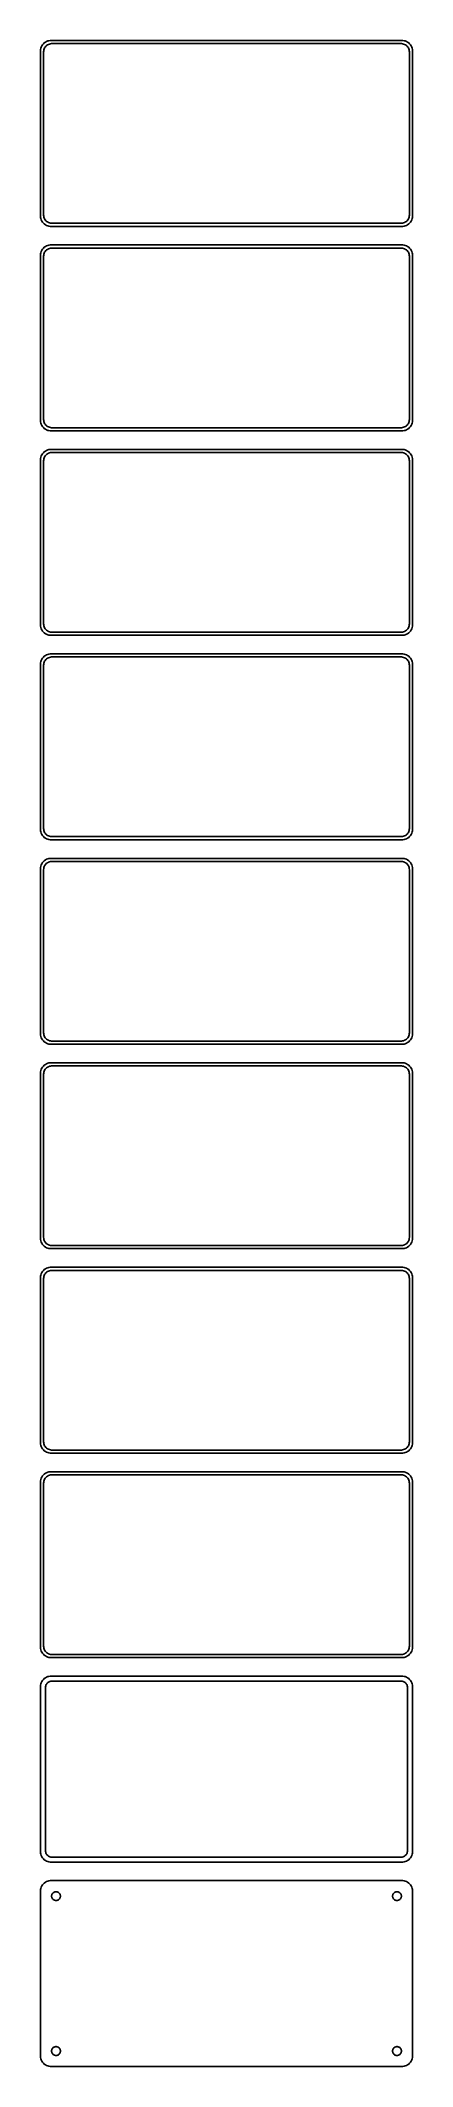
# Model space of a CAD drawing. Header units: metres. Extents: x -90 to 90, y 945 to 1926.
import ezdxf

# ---------------------------------------------------------------- set-up
doc = ezdxf.new("R2010")
doc.units = ezdxf.units.M

msp = doc.modelspace()

# ---------------------------------------------------------------- linework, layer by layer
for p, q in [((-89.6489, 1922.84), (-89.8429, 1922.24)), ((-89.3815, 1923.41), (-89.6489, 1922.84)), ((-89.0451, 1923.94), (-89.3815, 1923.41)), ((-88.6448, 1924.42), (-89.0451, 1923.94)), ((-88.1871, 1924.85), (-88.6448, 1924.42)), ((-87.6791, 1925.22), (-88.1871, 1924.85)), ((-88.0052, 1922.43), (-87.7361, 1922.85)), ((-87.7361, 1922.85), (-87.4159, 1923.24)), ((-87.1289, 1925.52), (-87.6791, 1925.22)), ((-87.4159, 1923.24), (-87.0497, 1923.58)), ((-86.5451, 1925.76), (-87.1289, 1925.52)), ((-87.0497, 1923.58), (-86.6433, 1923.88)), ((-86.6433, 1923.88), (-86.2031, 1924.12)), ((-85.9369, 1925.91), (-86.5451, 1925.76)), ((-86.2031, 1924.12), (-85.7361, 1924.3)), ((-85.3139, 1925.99), (-85.9369, 1925.91)), ((-85.7361, 1924.3), (-85.2495, 1924.43)), ((85.3139, 1925.99), (-85.3139, 1925.99)), ((-85.2495, 1924.43), (-84.7512, 1924.49)), ((-84.7512, 1924.49), (84.7512, 1924.49)), ((84.7512, 1924.49), (85.2495, 1924.43)), ((85.2495, 1924.43), (85.7361, 1924.3)), ((85.9369, 1925.91), (85.3139, 1925.99)), ((85.7361, 1924.3), (86.2031, 1924.12)), ((86.5451, 1925.76), (85.9369, 1925.91)), ((86.2031, 1924.12), (86.6433, 1923.88)), ((87.1289, 1925.52), (86.5451, 1925.76)), ((86.6433, 1923.88), (87.0497, 1923.58)), ((87.0497, 1923.58), (87.4159, 1923.24)), ((87.6791, 1925.22), (87.1289, 1925.52)), ((87.4159, 1923.24), (87.7361, 1922.85)), ((88.1871, 1924.85), (87.6791, 1925.22)), ((87.7361, 1922.85), (88.0052, 1922.43)), ((88.6448, 1924.42), (88.1871, 1924.85)), ((89.0451, 1923.94), (88.6448, 1924.42)), ((89.3815, 1923.41), (89.0451, 1923.94)), ((89.6489, 1922.84), (89.3815, 1923.41)), ((89.8429, 1922.24), (89.6489, 1922.84)), ((-89.9606, 1921.63), (-90, 1921)), ((-90, 1921), (-90, 1841)), ((-89.8429, 1922.24), (-89.9606, 1921.63)), ((-88.5, 1920.5), (-88.4685, 1921)), ((-88.5, 1841.5), (-88.5, 1920.5)), ((-88.4685, 1921), (-88.3743, 1921.49)), ((-88.3743, 1921.49), (-88.2191, 1921.97)), ((-88.2191, 1921.97), (-88.0052, 1922.43)), ((88.0052, 1922.43), (88.2191, 1921.97)), ((88.2191, 1921.97), (88.3743, 1921.49)), ((88.3743, 1921.49), (88.4685, 1921)), ((88.4685, 1921), (88.5, 1920.5)), ((88.5, 1920.5), (88.5, 1841.5)), ((89.9606, 1921.63), (89.8429, 1922.24)), ((90, 1921), (89.9606, 1921.63)), ((90, 1841), (90, 1921)), ((-90, 1841), (-89.9606, 1840.37)), ((-89.9606, 1840.37), (-89.8429, 1839.76)), ((-89.8429, 1839.76), (-89.6489, 1839.16)), ((-89.6489, 1839.16), (-89.3815, 1838.59)), ((-89.3815, 1838.59), (-89.0451, 1838.06)), ((-89.0451, 1838.06), (-88.6448, 1837.58)), ((-88.6448, 1837.58), (-88.1871, 1837.15)), ((-88.4685, 1841), (-88.5, 1841.5)), ((-88.3743, 1840.51), (-88.4685, 1841)), ((-88.2191, 1840.03), (-88.3743, 1840.51)), ((-88.0052, 1839.57), (-88.2191, 1840.03)), ((-88.1871, 1837.15), (-87.6791, 1836.78)), ((-87.7361, 1839.15), (-88.0052, 1839.57)), ((-87.4159, 1838.76), (-87.7361, 1839.15)), ((-87.6791, 1836.78), (-87.1289, 1836.48)), ((-87.0497, 1838.42), (-87.4159, 1838.76)), ((-87.1289, 1836.48), (-86.5451, 1836.24)), ((-86.6433, 1838.12), (-87.0497, 1838.42)), ((-86.2031, 1837.88), (-86.6433, 1838.12)), ((-86.5451, 1836.24), (-85.9369, 1836.09)), ((-85.7361, 1837.7), (-86.2031, 1837.88)), ((-85.9369, 1836.09), (-85.3139, 1836.01)), ((-85.2495, 1837.57), (-85.7361, 1837.7)), ((-85.3139, 1836.01), (85.3139, 1836.01)), ((-84.7512, 1837.51), (-85.2495, 1837.57)), ((84.7512, 1837.51), (-84.7512, 1837.51)), ((85.2495, 1837.57), (84.7512, 1837.51)), ((85.7361, 1837.7), (85.2495, 1837.57)), ((85.3139, 1836.01), (85.9369, 1836.09)), ((86.2031, 1837.88), (85.7361, 1837.7)), ((85.9369, 1836.09), (86.5451, 1836.24)), ((86.6433, 1838.12), (86.2031, 1837.88)), ((86.5451, 1836.24), (87.1289, 1836.48)), ((87.0497, 1838.42), (86.6433, 1838.12)), ((87.4159, 1838.76), (87.0497, 1838.42)), ((87.1289, 1836.48), (87.6791, 1836.78)), ((87.7361, 1839.15), (87.4159, 1838.76)), ((87.6791, 1836.78), (88.1871, 1837.15)), ((88.0052, 1839.57), (87.7361, 1839.15)), ((88.2191, 1840.03), (88.0052, 1839.57)), ((88.1871, 1837.15), (88.6448, 1837.58)), ((88.3743, 1840.51), (88.2191, 1840.03)), ((88.4685, 1841), (88.3743, 1840.51)), ((88.5, 1841.5), (88.4685, 1841)), ((88.6448, 1837.58), (89.0451, 1838.06)), ((89.0451, 1838.06), (89.3815, 1838.59)), ((89.3815, 1838.59), (89.6489, 1839.16)), ((89.6489, 1839.16), (89.8429, 1839.76)), ((89.8429, 1839.76), (89.9606, 1840.37)), ((89.9606, 1840.37), (90, 1841)), ((-89.0451, 1824.94), (-89.3815, 1824.41)), ((-88.6448, 1825.42), (-89.0451, 1824.94)), ((-88.1871, 1825.85), (-88.6448, 1825.42)), ((-87.6791, 1826.22), (-88.1871, 1825.85)), ((-87.1289, 1826.52), (-87.6791, 1826.22)), ((-86.5451, 1826.76), (-87.1289, 1826.52)), ((-87.0497, 1824.58), (-86.6433, 1824.88)), ((-86.6433, 1824.88), (-86.2031, 1825.12)), ((-85.9369, 1826.91), (-86.5451, 1826.76)), ((-86.2031, 1825.12), (-85.7361, 1825.3)), ((-85.3139, 1826.99), (-85.9369, 1826.91)), ((-85.7361, 1825.3), (-85.2495, 1825.43)), ((85.3139, 1826.99), (-85.3139, 1826.99)), ((-85.2495, 1825.43), (-84.7512, 1825.49)), ((-84.7512, 1825.49), (84.7512, 1825.49)), ((84.7512, 1825.49), (85.2495, 1825.43)), ((85.2495, 1825.43), (85.7361, 1825.3)), ((85.9369, 1826.91), (85.3139, 1826.99)), ((85.7361, 1825.3), (86.2031, 1825.12)), ((86.5451, 1826.76), (85.9369, 1826.91)), ((86.2031, 1825.12), (86.6433, 1824.88)), ((87.1289, 1826.52), (86.5451, 1826.76)), ((86.6433, 1824.88), (87.0497, 1824.58)), ((87.6791, 1826.22), (87.1289, 1826.52)), ((88.1871, 1825.85), (87.6791, 1826.22)), ((88.6448, 1825.42), (88.1871, 1825.85)), ((89.0451, 1824.94), (88.6448, 1825.42)), ((89.3815, 1824.41), (89.0451, 1824.94)), ((-89.9606, 1822.63), (-90, 1822)), ((-90, 1822), (-90, 1742)), ((-89.8429, 1823.24), (-89.9606, 1822.63)), ((-89.6489, 1823.84), (-89.8429, 1823.24)), ((-89.3815, 1824.41), (-89.6489, 1823.84)), ((-88.5, 1821.5), (-88.4685, 1822)), ((-88.5, 1742.5), (-88.5, 1821.5)), ((-88.4685, 1822), (-88.3743, 1822.49)), ((-88.3743, 1822.49), (-88.2191, 1822.97)), ((-88.2191, 1822.97), (-88.0052, 1823.43)), ((-88.0052, 1823.43), (-87.7361, 1823.85)), ((-87.7361, 1823.85), (-87.4159, 1824.24)), ((-87.4159, 1824.24), (-87.0497, 1824.58)), ((87.0497, 1824.58), (87.4159, 1824.24)), ((87.4159, 1824.24), (87.7361, 1823.85)), ((87.7361, 1823.85), (88.0052, 1823.43)), ((88.0052, 1823.43), (88.2191, 1822.97)), ((88.2191, 1822.97), (88.3743, 1822.49)), ((88.3743, 1822.49), (88.4685, 1822)), ((88.4685, 1822), (88.5, 1821.5)), ((88.5, 1821.5), (88.5, 1742.5)), ((89.6489, 1823.84), (89.3815, 1824.41)), ((89.8429, 1823.24), (89.6489, 1823.84)), ((89.9606, 1822.63), (89.8429, 1823.24)), ((90, 1822), (89.9606, 1822.63)), ((90, 1742), (90, 1822)), ((-90, 1742), (-89.9606, 1741.37)), ((-89.9606, 1741.37), (-89.8429, 1740.76)), ((-89.8429, 1740.76), (-89.6489, 1740.16)), ((-89.6489, 1740.16), (-89.3815, 1739.59)), ((-89.3815, 1739.59), (-89.0451, 1739.06)), ((-89.0451, 1739.06), (-88.6448, 1738.58)), ((-88.6448, 1738.58), (-88.1871, 1738.15)), ((-88.4685, 1742), (-88.5, 1742.5)), ((-88.3743, 1741.51), (-88.4685, 1742)), ((-88.2191, 1741.03), (-88.3743, 1741.51)), ((-88.0052, 1740.57), (-88.2191, 1741.03)), ((-88.1871, 1738.15), (-87.6791, 1737.78)), ((-87.7361, 1740.15), (-88.0052, 1740.57)), ((-87.4159, 1739.76), (-87.7361, 1740.15)), ((-87.6791, 1737.78), (-87.1289, 1737.48)), ((-87.0497, 1739.42), (-87.4159, 1739.76)), ((-87.1289, 1737.48), (-86.5451, 1737.24)), ((-86.6433, 1739.12), (-87.0497, 1739.42)), ((-86.2031, 1738.88), (-86.6433, 1739.12)), ((-86.5451, 1737.24), (-85.9369, 1737.09)), ((-85.7361, 1738.7), (-86.2031, 1738.88)), ((-85.9369, 1737.09), (-85.3139, 1737.01)), ((-85.2495, 1738.57), (-85.7361, 1738.7)), ((-85.3139, 1737.01), (85.3139, 1737.01)), ((-84.7512, 1738.51), (-85.2495, 1738.57)), ((84.7512, 1738.51), (-84.7512, 1738.51)), ((85.2495, 1738.57), (84.7512, 1738.51)), ((85.7361, 1738.7), (85.2495, 1738.57)), ((85.3139, 1737.01), (85.9369, 1737.09)), ((86.2031, 1738.88), (85.7361, 1738.7)), ((85.9369, 1737.09), (86.5451, 1737.24)), ((86.6433, 1739.12), (86.2031, 1738.88)), ((86.5451, 1737.24), (87.1289, 1737.48)), ((87.0497, 1739.42), (86.6433, 1739.12)), ((87.4159, 1739.76), (87.0497, 1739.42)), ((87.1289, 1737.48), (87.6791, 1737.78)), ((87.7361, 1740.15), (87.4159, 1739.76)), ((87.6791, 1737.78), (88.1871, 1738.15)), ((88.0052, 1740.57), (87.7361, 1740.15)), ((88.2191, 1741.03), (88.0052, 1740.57)), ((88.1871, 1738.15), (88.6448, 1738.58)), ((88.3743, 1741.51), (88.2191, 1741.03)), ((88.4685, 1742), (88.3743, 1741.51)), ((88.5, 1742.5), (88.4685, 1742)), ((88.6448, 1738.58), (89.0451, 1739.06)), ((89.0451, 1739.06), (89.3815, 1739.59)), ((89.3815, 1739.59), (89.6489, 1740.16)), ((89.6489, 1740.16), (89.8429, 1740.76)), ((89.8429, 1740.76), (89.9606, 1741.37)), ((89.9606, 1741.37), (90, 1742)), ((-88.1871, 1726.85), (-88.6448, 1726.42)), ((-87.6791, 1727.22), (-88.1871, 1726.85)), ((-87.1289, 1727.52), (-87.6791, 1727.22)), ((-86.5451, 1727.76), (-87.1289, 1727.52)), ((-85.9369, 1727.91), (-86.5451, 1727.76)), ((-85.3139, 1727.99), (-85.9369, 1727.91)), ((85.3139, 1727.99), (-85.3139, 1727.99)), ((85.9369, 1727.91), (85.3139, 1727.99)), ((86.5451, 1727.76), (85.9369, 1727.91)), ((87.1289, 1727.52), (86.5451, 1727.76)), ((87.6791, 1727.22), (87.1289, 1727.52)), ((88.1871, 1726.85), (87.6791, 1727.22)), ((88.6448, 1726.42), (88.1871, 1726.85)), ((-89.9606, 1723.63), (-90, 1723)), ((-90, 1723), (-90, 1643)), ((-89.8429, 1724.24), (-89.9606, 1723.63)), ((-89.6489, 1724.84), (-89.8429, 1724.24)), ((-89.3815, 1725.41), (-89.6489, 1724.84)), ((-89.0451, 1725.94), (-89.3815, 1725.41)), ((-88.6448, 1726.42), (-89.0451, 1725.94)), ((-88.5, 1722.5), (-88.4685, 1723)), ((-88.5, 1643.5), (-88.5, 1722.5)), ((-88.4685, 1723), (-88.3743, 1723.49)), ((-88.3743, 1723.49), (-88.2191, 1723.97)), ((-88.2191, 1723.97), (-88.0052, 1724.43)), ((-88.0052, 1724.43), (-87.7361, 1724.85)), ((-87.7361, 1724.85), (-87.4159, 1725.24)), ((-87.4159, 1725.24), (-87.0497, 1725.58)), ((-87.0497, 1725.58), (-86.6433, 1725.88)), ((-86.6433, 1725.88), (-86.2031, 1726.12)), ((-86.2031, 1726.12), (-85.7361, 1726.3)), ((-85.7361, 1726.3), (-85.2495, 1726.43)), ((-85.2495, 1726.43), (-84.7512, 1726.49)), ((-84.7512, 1726.49), (84.7512, 1726.49)), ((84.7512, 1726.49), (85.2495, 1726.43)), ((85.2495, 1726.43), (85.7361, 1726.3)), ((85.7361, 1726.3), (86.2031, 1726.12)), ((86.2031, 1726.12), (86.6433, 1725.88)), ((86.6433, 1725.88), (87.0497, 1725.58)), ((87.0497, 1725.58), (87.4159, 1725.24)), ((87.4159, 1725.24), (87.7361, 1724.85)), ((87.7361, 1724.85), (88.0052, 1724.43)), ((88.0052, 1724.43), (88.2191, 1723.97)), ((88.2191, 1723.97), (88.3743, 1723.49)), ((88.3743, 1723.49), (88.4685, 1723)), ((88.4685, 1723), (88.5, 1722.5)), ((88.5, 1722.5), (88.5, 1643.5)), ((89.0451, 1725.94), (88.6448, 1726.42)), ((89.3815, 1725.41), (89.0451, 1725.94)), ((89.6489, 1724.84), (89.3815, 1725.41)), ((89.8429, 1724.24), (89.6489, 1724.84)), ((89.9606, 1723.63), (89.8429, 1724.24)), ((90, 1723), (89.9606, 1723.63)), ((90, 1643), (90, 1723)), ((-90, 1643), (-89.9606, 1642.37)), ((-89.9606, 1642.37), (-89.8429, 1641.76)), ((-89.8429, 1641.76), (-89.6489, 1641.16)), ((-89.6489, 1641.16), (-89.3815, 1640.59)), ((-89.3815, 1640.59), (-89.0451, 1640.06)), ((-89.0451, 1640.06), (-88.6448, 1639.58)), ((-88.6448, 1639.58), (-88.1871, 1639.15)), ((-88.4685, 1643), (-88.5, 1643.5)), ((-88.3743, 1642.51), (-88.4685, 1643)), ((-88.2191, 1642.03), (-88.3743, 1642.51)), ((-88.0052, 1641.57), (-88.2191, 1642.03)), ((-88.1871, 1639.15), (-87.6791, 1638.78)), ((-87.7361, 1641.15), (-88.0052, 1641.57)), ((-87.4159, 1640.76), (-87.7361, 1641.15)), ((-87.6791, 1638.78), (-87.1289, 1638.48)), ((-87.0497, 1640.42), (-87.4159, 1640.76)), ((-87.1289, 1638.48), (-86.5451, 1638.24)), ((-86.6433, 1640.12), (-87.0497, 1640.42)), ((-86.2031, 1639.88), (-86.6433, 1640.12)), ((-86.5451, 1638.24), (-85.9369, 1638.09)), ((-85.7361, 1639.7), (-86.2031, 1639.88)), ((-85.2495, 1639.57), (-85.7361, 1639.7)), ((-84.7512, 1639.51), (-85.2495, 1639.57)), ((84.7512, 1639.51), (-84.7512, 1639.51)), ((85.2495, 1639.57), (84.7512, 1639.51)), ((85.7361, 1639.7), (85.2495, 1639.57)), ((86.2031, 1639.88), (85.7361, 1639.7)), ((85.9369, 1638.09), (86.5451, 1638.24)), ((86.6433, 1640.12), (86.2031, 1639.88)), ((86.5451, 1638.24), (87.1289, 1638.48)), ((87.0497, 1640.42), (86.6433, 1640.12)), ((87.4159, 1640.76), (87.0497, 1640.42)), ((87.1289, 1638.48), (87.6791, 1638.78)), ((87.7361, 1641.15), (87.4159, 1640.76)), ((87.6791, 1638.78), (88.1871, 1639.15)), ((88.0052, 1641.57), (87.7361, 1641.15)), ((88.2191, 1642.03), (88.0052, 1641.57)), ((88.1871, 1639.15), (88.6448, 1639.58)), ((88.3743, 1642.51), (88.2191, 1642.03)), ((88.4685, 1643), (88.3743, 1642.51)), ((88.5, 1643.5), (88.4685, 1643)), ((88.6448, 1639.58), (89.0451, 1640.06)), ((89.0451, 1640.06), (89.3815, 1640.59)), ((89.3815, 1640.59), (89.6489, 1641.16)), ((89.6489, 1641.16), (89.8429, 1641.76)), ((89.8429, 1641.76), (89.9606, 1642.37)), ((89.9606, 1642.37), (90, 1643)), ((-87.1289, 1628.52), (-87.6791, 1628.22)), ((-86.5451, 1628.76), (-87.1289, 1628.52)), ((-85.9369, 1628.91), (-86.5451, 1628.76)), ((-85.9369, 1638.09), (-85.3139, 1638.01)), ((-85.3139, 1628.99), (-85.9369, 1628.91)), ((-85.3139, 1638.01), (85.3139, 1638.01)), ((85.3139, 1628.99), (-85.3139, 1628.99)), ((85.3139, 1638.01), (85.9369, 1638.09)), ((85.9369, 1628.91), (85.3139, 1628.99)), ((86.5451, 1628.76), (85.9369, 1628.91)), ((87.1289, 1628.52), (86.5451, 1628.76)), ((87.6791, 1628.22), (87.1289, 1628.52)), ((-89.9606, 1624.63), (-90, 1624)), ((-90, 1624), (-90, 1544)), ((-89.8429, 1625.24), (-89.9606, 1624.63)), ((-89.6489, 1625.84), (-89.8429, 1625.24)), ((-89.3815, 1626.41), (-89.6489, 1625.84)), ((-89.0451, 1626.94), (-89.3815, 1626.41)), ((-88.6448, 1627.42), (-89.0451, 1626.94)), ((-88.1871, 1627.85), (-88.6448, 1627.42)), ((-88.5, 1623.5), (-88.4685, 1624)), ((-88.5, 1544.5), (-88.5, 1623.5)), ((-88.4685, 1624), (-88.3743, 1624.49)), ((-88.3743, 1624.49), (-88.2191, 1624.97)), ((-88.2191, 1624.97), (-88.0052, 1625.43)), ((-87.6791, 1628.22), (-88.1871, 1627.85)), ((-88.0052, 1625.43), (-87.7361, 1625.85)), ((-87.7361, 1625.85), (-87.4159, 1626.24)), ((-87.4159, 1626.24), (-87.0497, 1626.58)), ((-87.0497, 1626.58), (-86.6433, 1626.88)), ((-86.6433, 1626.88), (-86.2031, 1627.12)), ((-86.2031, 1627.12), (-85.7361, 1627.3)), ((-85.7361, 1627.3), (-85.2495, 1627.43)), ((-85.2495, 1627.43), (-84.7512, 1627.49)), ((-84.7512, 1627.49), (84.7512, 1627.49)), ((84.7512, 1627.49), (85.2495, 1627.43)), ((85.2495, 1627.43), (85.7361, 1627.3)), ((85.7361, 1627.3), (86.2031, 1627.12)), ((86.2031, 1627.12), (86.6433, 1626.88)), ((86.6433, 1626.88), (87.0497, 1626.58)), ((87.0497, 1626.58), (87.4159, 1626.24)), ((87.4159, 1626.24), (87.7361, 1625.85)), ((88.1871, 1627.85), (87.6791, 1628.22)), ((87.7361, 1625.85), (88.0052, 1625.43)), ((88.0052, 1625.43), (88.2191, 1624.97)), ((88.6448, 1627.42), (88.1871, 1627.85)), ((88.2191, 1624.97), (88.3743, 1624.49)), ((88.3743, 1624.49), (88.4685, 1624)), ((88.4685, 1624), (88.5, 1623.5)), ((88.5, 1623.5), (88.5, 1544.5)), ((89.0451, 1626.94), (88.6448, 1627.42)), ((89.3815, 1626.41), (89.0451, 1626.94)), ((89.6489, 1625.84), (89.3815, 1626.41)), ((89.8429, 1625.24), (89.6489, 1625.84)), ((89.9606, 1624.63), (89.8429, 1625.24)), ((90, 1624), (89.9606, 1624.63)), ((90, 1544), (90, 1624)), ((-90, 1544), (-89.9606, 1543.37)), ((-89.9606, 1543.37), (-89.8429, 1542.76)), ((-89.8429, 1542.76), (-89.6489, 1542.16)), ((-89.6489, 1542.16), (-89.3815, 1541.59)), ((-89.3815, 1541.59), (-89.0451, 1541.06)), ((-89.0451, 1541.06), (-88.6448, 1540.58)), ((-88.6448, 1540.58), (-88.1871, 1540.15)), ((-88.4685, 1544), (-88.5, 1544.5)), ((-88.3743, 1543.51), (-88.4685, 1544)), ((-88.2191, 1543.03), (-88.3743, 1543.51)), ((-88.0052, 1542.57), (-88.2191, 1543.03)), ((-88.1871, 1540.15), (-87.6791, 1539.78)), ((-87.7361, 1542.15), (-88.0052, 1542.57)), ((-87.4159, 1541.76), (-87.7361, 1542.15)), ((-87.0497, 1541.42), (-87.4159, 1541.76)), ((-86.6433, 1541.12), (-87.0497, 1541.42)), ((-86.2031, 1540.88), (-86.6433, 1541.12)), ((-85.7361, 1540.7), (-86.2031, 1540.88)), ((-85.2495, 1540.57), (-85.7361, 1540.7)), ((-84.7512, 1540.51), (-85.2495, 1540.57)), ((84.7512, 1540.51), (-84.7512, 1540.51)), ((85.2495, 1540.57), (84.7512, 1540.51)), ((85.7361, 1540.7), (85.2495, 1540.57)), ((86.2031, 1540.88), (85.7361, 1540.7)), ((86.6433, 1541.12), (86.2031, 1540.88)), ((87.0497, 1541.42), (86.6433, 1541.12)), ((87.4159, 1541.76), (87.0497, 1541.42)), ((87.7361, 1542.15), (87.4159, 1541.76)), ((87.6791, 1539.78), (88.1871, 1540.15)), ((88.0052, 1542.57), (87.7361, 1542.15)), ((88.2191, 1543.03), (88.0052, 1542.57)), ((88.1871, 1540.15), (88.6448, 1540.58)), ((88.3743, 1543.51), (88.2191, 1543.03)), ((88.4685, 1544), (88.3743, 1543.51)), ((88.5, 1544.5), (88.4685, 1544)), ((88.6448, 1540.58), (89.0451, 1541.06)), ((89.0451, 1541.06), (89.3815, 1541.59)), ((89.3815, 1541.59), (89.6489, 1542.16)), ((89.6489, 1542.16), (89.8429, 1542.76)), ((89.8429, 1542.76), (89.9606, 1543.37)), ((89.9606, 1543.37), (90, 1544)), ((-87.6791, 1539.78), (-87.1289, 1539.48)), ((-87.1289, 1539.48), (-86.5451, 1539.24)), ((-86.5451, 1539.24), (-85.9369, 1539.09)), ((-85.9369, 1539.09), (-85.3139, 1539.01)), ((-85.3139, 1539.01), (85.3139, 1539.01)), ((85.3139, 1539.01), (85.9369, 1539.09)), ((85.9369, 1539.09), (86.5451, 1539.24)), ((86.5451, 1539.24), (87.1289, 1539.48)), ((87.1289, 1539.48), (87.6791, 1539.78)), ((-89.9606, 1525.63), (-90, 1525)), ((-90, 1525), (-90, 1445)), ((-89.8429, 1526.24), (-89.9606, 1525.63)), ((-89.6489, 1526.84), (-89.8429, 1526.24)), ((-89.3815, 1527.41), (-89.6489, 1526.84)), ((-89.0451, 1527.94), (-89.3815, 1527.41)), ((-88.6448, 1528.42), (-89.0451, 1527.94)), ((-88.1871, 1528.85), (-88.6448, 1528.42)), ((-88.5, 1524.5), (-88.4685, 1525)), ((-88.5, 1445.5), (-88.5, 1524.5)), ((-88.4685, 1525), (-88.3743, 1525.49)), ((-88.3743, 1525.49), (-88.2191, 1525.97)), ((-88.2191, 1525.97), (-88.0052, 1526.43)), ((-87.6791, 1529.22), (-88.1871, 1528.85)), ((-88.0052, 1526.43), (-87.7361, 1526.85)), ((-87.7361, 1526.85), (-87.4159, 1527.24)), ((-87.1289, 1529.52), (-87.6791, 1529.22)), ((-87.4159, 1527.24), (-87.0497, 1527.58)), ((-86.5451, 1529.76), (-87.1289, 1529.52)), ((-87.0497, 1527.58), (-86.6433, 1527.88)), ((-86.6433, 1527.88), (-86.2031, 1528.12)), ((-85.9369, 1529.91), (-86.5451, 1529.76)), ((-86.2031, 1528.12), (-85.7361, 1528.3)), ((-85.3139, 1529.99), (-85.9369, 1529.91)), ((-85.7361, 1528.3), (-85.2495, 1528.43)), ((85.3139, 1529.99), (-85.3139, 1529.99)), ((-85.2495, 1528.43), (-84.7512, 1528.49)), ((-84.7512, 1528.49), (84.7512, 1528.49)), ((84.7512, 1528.49), (85.2495, 1528.43)), ((85.2495, 1528.43), (85.7361, 1528.3)), ((85.9369, 1529.91), (85.3139, 1529.99)), ((85.7361, 1528.3), (86.2031, 1528.12)), ((86.5451, 1529.76), (85.9369, 1529.91)), ((86.2031, 1528.12), (86.6433, 1527.88)), ((87.1289, 1529.52), (86.5451, 1529.76)), ((86.6433, 1527.88), (87.0497, 1527.58)), ((87.0497, 1527.58), (87.4159, 1527.24)), ((87.6791, 1529.22), (87.1289, 1529.52)), ((87.4159, 1527.24), (87.7361, 1526.85)), ((88.1871, 1528.85), (87.6791, 1529.22)), ((87.7361, 1526.85), (88.0052, 1526.43)), ((88.0052, 1526.43), (88.2191, 1525.97)), ((88.6448, 1528.42), (88.1871, 1528.85)), ((88.2191, 1525.97), (88.3743, 1525.49)), ((88.3743, 1525.49), (88.4685, 1525)), ((88.4685, 1525), (88.5, 1524.5)), ((88.5, 1524.5), (88.5, 1445.5)), ((89.0451, 1527.94), (88.6448, 1528.42)), ((89.3815, 1527.41), (89.0451, 1527.94)), ((89.6489, 1526.84), (89.3815, 1527.41)), ((89.8429, 1526.24), (89.6489, 1526.84)), ((89.9606, 1525.63), (89.8429, 1526.24)), ((90, 1525), (89.9606, 1525.63)), ((90, 1445), (90, 1525)), ((-90, 1445), (-89.9606, 1444.37)), ((-89.9606, 1444.37), (-89.8429, 1443.76)), ((-89.8429, 1443.76), (-89.6489, 1443.16)), ((-89.6489, 1443.16), (-89.3815, 1442.59)), ((-89.3815, 1442.59), (-89.0451, 1442.06)), ((-89.0451, 1442.06), (-88.6448, 1441.58)), ((-88.4685, 1445), (-88.5, 1445.5)), ((-88.3743, 1444.51), (-88.4685, 1445)), ((-88.2191, 1444.03), (-88.3743, 1444.51)), ((-88.0052, 1443.57), (-88.2191, 1444.03)), ((-87.7361, 1443.15), (-88.0052, 1443.57)), ((-87.4159, 1442.76), (-87.7361, 1443.15)), ((-87.0497, 1442.42), (-87.4159, 1442.76)), ((-86.6433, 1442.12), (-87.0497, 1442.42)), ((-86.2031, 1441.88), (-86.6433, 1442.12)), ((86.6433, 1442.12), (86.2031, 1441.88)), ((87.0497, 1442.42), (86.6433, 1442.12)), ((87.4159, 1442.76), (87.0497, 1442.42)), ((87.7361, 1443.15), (87.4159, 1442.76)), ((88.0052, 1443.57), (87.7361, 1443.15)), ((88.2191, 1444.03), (88.0052, 1443.57)), ((88.3743, 1444.51), (88.2191, 1444.03)), ((88.4685, 1445), (88.3743, 1444.51)), ((88.5, 1445.5), (88.4685, 1445)), ((88.6448, 1441.58), (89.0451, 1442.06)), ((89.0451, 1442.06), (89.3815, 1442.59)), ((89.3815, 1442.59), (89.6489, 1443.16)), ((89.6489, 1443.16), (89.8429, 1443.76)), ((89.8429, 1443.76), (89.9606, 1444.37)), ((89.9606, 1444.37), (90, 1445)), ((-88.6448, 1441.58), (-88.1871, 1441.15)), ((-88.1871, 1441.15), (-87.6791, 1440.78)), ((-87.6791, 1440.78), (-87.1289, 1440.48)), ((-87.1289, 1440.48), (-86.5451, 1440.24)), ((-86.5451, 1440.24), (-85.9369, 1440.09)), ((-85.7361, 1441.7), (-86.2031, 1441.88)), ((-85.9369, 1440.09), (-85.3139, 1440.01)), ((-85.2495, 1441.57), (-85.7361, 1441.7)), ((-85.3139, 1440.01), (85.3139, 1440.01)), ((-84.7512, 1441.51), (-85.2495, 1441.57)), ((84.7512, 1441.51), (-84.7512, 1441.51)), ((85.2495, 1441.57), (84.7512, 1441.51)), ((85.7361, 1441.7), (85.2495, 1441.57)), ((85.3139, 1440.01), (85.9369, 1440.09)), ((86.2031, 1441.88), (85.7361, 1441.7)), ((85.9369, 1440.09), (86.5451, 1440.24)), ((86.5451, 1440.24), (87.1289, 1440.48)), ((87.1289, 1440.48), (87.6791, 1440.78)), ((87.6791, 1440.78), (88.1871, 1441.15)), ((88.1871, 1441.15), (88.6448, 1441.58)), ((-89.9606, 1426.63), (-90, 1426)), ((-90, 1426), (-90, 1346)), ((-89.8429, 1427.24), (-89.9606, 1426.63)), ((-89.6489, 1427.84), (-89.8429, 1427.24)), ((-89.3815, 1428.41), (-89.6489, 1427.84)), ((-89.0451, 1428.94), (-89.3815, 1428.41)), ((-88.6448, 1429.42), (-89.0451, 1428.94)), ((-88.1871, 1429.85), (-88.6448, 1429.42)), ((-88.5, 1425.5), (-88.4685, 1426)), ((-88.5, 1346.5), (-88.5, 1425.5)), ((-88.4685, 1426), (-88.3743, 1426.49)), ((-88.3743, 1426.49), (-88.2191, 1426.97)), ((-88.2191, 1426.97), (-88.0052, 1427.43)), ((-87.6791, 1430.22), (-88.1871, 1429.85)), ((-88.0052, 1427.43), (-87.7361, 1427.85)), ((-87.7361, 1427.85), (-87.4159, 1428.24)), ((-87.1289, 1430.52), (-87.6791, 1430.22)), ((-87.4159, 1428.24), (-87.0497, 1428.58)), ((-86.5451, 1430.76), (-87.1289, 1430.52)), ((-87.0497, 1428.58), (-86.6433, 1428.88)), ((-86.6433, 1428.88), (-86.2031, 1429.12)), ((-85.9369, 1430.91), (-86.5451, 1430.76)), ((-86.2031, 1429.12), (-85.7361, 1429.3)), ((-85.3139, 1430.99), (-85.9369, 1430.91)), ((-85.7361, 1429.3), (-85.2495, 1429.43)), ((85.3139, 1430.99), (-85.3139, 1430.99)), ((-85.2495, 1429.43), (-84.7512, 1429.49)), ((-84.7512, 1429.49), (84.7512, 1429.49)), ((84.7512, 1429.49), (85.2495, 1429.43)), ((85.2495, 1429.43), (85.7361, 1429.3)), ((85.9369, 1430.91), (85.3139, 1430.99)), ((85.7361, 1429.3), (86.2031, 1429.12)), ((86.5451, 1430.76), (85.9369, 1430.91)), ((86.2031, 1429.12), (86.6433, 1428.88)), ((87.1289, 1430.52), (86.5451, 1430.76)), ((86.6433, 1428.88), (87.0497, 1428.58)), ((87.0497, 1428.58), (87.4159, 1428.24)), ((87.6791, 1430.22), (87.1289, 1430.52)), ((87.4159, 1428.24), (87.7361, 1427.85)), ((88.1871, 1429.85), (87.6791, 1430.22)), ((87.7361, 1427.85), (88.0052, 1427.43)), ((88.0052, 1427.43), (88.2191, 1426.97)), ((88.6448, 1429.42), (88.1871, 1429.85)), ((88.2191, 1426.97), (88.3743, 1426.49)), ((88.3743, 1426.49), (88.4685, 1426)), ((88.4685, 1426), (88.5, 1425.5)), ((88.5, 1425.5), (88.5, 1346.5)), ((89.0451, 1428.94), (88.6448, 1429.42)), ((89.3815, 1428.41), (89.0451, 1428.94)), ((89.6489, 1427.84), (89.3815, 1428.41)), ((89.8429, 1427.24), (89.6489, 1427.84)), ((89.9606, 1426.63), (89.8429, 1427.24)), ((90, 1426), (89.9606, 1426.63)), ((90, 1346), (90, 1426)), ((-90, 1346), (-89.9606, 1345.37)), ((-89.9606, 1345.37), (-89.8429, 1344.76)), ((-89.8429, 1344.76), (-89.6489, 1344.16)), ((-89.6489, 1344.16), (-89.3815, 1343.59)), ((-88.4685, 1346), (-88.5, 1346.5)), ((-88.3743, 1345.51), (-88.4685, 1346)), ((-88.2191, 1345.03), (-88.3743, 1345.51)), ((-88.0052, 1344.57), (-88.2191, 1345.03)), ((-87.7361, 1344.15), (-88.0052, 1344.57)), ((-87.4159, 1343.76), (-87.7361, 1344.15)), ((87.7361, 1344.15), (87.4159, 1343.76)), ((88.0052, 1344.57), (87.7361, 1344.15)), ((88.2191, 1345.03), (88.0052, 1344.57)), ((88.3743, 1345.51), (88.2191, 1345.03)), ((88.4685, 1346), (88.3743, 1345.51)), ((88.5, 1346.5), (88.4685, 1346)), ((89.3815, 1343.59), (89.6489, 1344.16)), ((89.6489, 1344.16), (89.8429, 1344.76)), ((89.8429, 1344.76), (89.9606, 1345.37)), ((89.9606, 1345.37), (90, 1346)), ((-89.3815, 1343.59), (-89.0451, 1343.06)), ((-89.0451, 1343.06), (-88.6448, 1342.58)), ((-88.6448, 1342.58), (-88.1871, 1342.15)), ((-88.1871, 1342.15), (-87.6791, 1341.78)), ((-87.6791, 1341.78), (-87.1289, 1341.48)), ((-87.0497, 1343.42), (-87.4159, 1343.76)), ((-87.1289, 1341.48), (-86.5451, 1341.24)), ((-86.6433, 1343.12), (-87.0497, 1343.42)), ((-86.2031, 1342.88), (-86.6433, 1343.12)), ((-86.5451, 1341.24), (-85.9369, 1341.09)), ((-85.7361, 1342.7), (-86.2031, 1342.88)), ((-85.9369, 1341.09), (-85.3139, 1341.01)), ((-85.2495, 1342.57), (-85.7361, 1342.7)), ((-85.3139, 1341.01), (85.3139, 1341.01)), ((-84.7512, 1342.51), (-85.2495, 1342.57)), ((84.7512, 1342.51), (-84.7512, 1342.51)), ((85.2495, 1342.57), (84.7512, 1342.51)), ((85.7361, 1342.7), (85.2495, 1342.57)), ((85.3139, 1341.01), (85.9369, 1341.09)), ((86.2031, 1342.88), (85.7361, 1342.7)), ((85.9369, 1341.09), (86.5451, 1341.24)), ((86.6433, 1343.12), (86.2031, 1342.88)), ((86.5451, 1341.24), (87.1289, 1341.48)), ((87.0497, 1343.42), (86.6433, 1343.12)), ((87.4159, 1343.76), (87.0497, 1343.42)), ((87.1289, 1341.48), (87.6791, 1341.78)), ((87.6791, 1341.78), (88.1871, 1342.15)), ((88.1871, 1342.15), (88.6448, 1342.58)), ((88.6448, 1342.58), (89.0451, 1343.06)), ((89.0451, 1343.06), (89.3815, 1343.59)), ((-89.9606, 1327.63), (-90, 1327)), ((-90, 1327), (-90, 1247)), ((-89.8429, 1328.24), (-89.9606, 1327.63)), ((-89.6489, 1328.84), (-89.8429, 1328.24)), ((-89.3815, 1329.41), (-89.6489, 1328.84)), ((-89.0451, 1329.94), (-89.3815, 1329.41)), ((-88.6448, 1330.42), (-89.0451, 1329.94)), ((-88.1871, 1330.85), (-88.6448, 1330.42)), ((-88.5, 1326.5), (-88.4685, 1327)), ((-88.5, 1247.5), (-88.5, 1326.5)), ((-88.4685, 1327), (-88.3743, 1327.49)), ((-88.3743, 1327.49), (-88.2191, 1327.97)), ((-88.2191, 1327.97), (-88.0052, 1328.43)), ((-87.6791, 1331.22), (-88.1871, 1330.85)), ((-88.0052, 1328.43), (-87.7361, 1328.85)), ((-87.7361, 1328.85), (-87.4159, 1329.24)), ((-87.1289, 1331.52), (-87.6791, 1331.22)), ((-87.4159, 1329.24), (-87.0497, 1329.58)), ((-86.5451, 1331.76), (-87.1289, 1331.52)), ((-87.0497, 1329.58), (-86.6433, 1329.88)), ((-86.6433, 1329.88), (-86.2031, 1330.12)), ((-85.9369, 1331.91), (-86.5451, 1331.76)), ((-86.2031, 1330.12), (-85.7361, 1330.3)), ((-85.3139, 1331.99), (-85.9369, 1331.91)), ((-85.7361, 1330.3), (-85.2495, 1330.43)), ((85.3139, 1331.99), (-85.3139, 1331.99)), ((-85.2495, 1330.43), (-84.7512, 1330.49)), ((-84.7512, 1330.49), (84.7512, 1330.49)), ((84.7512, 1330.49), (85.2495, 1330.43)), ((85.2495, 1330.43), (85.7361, 1330.3)), ((85.9369, 1331.91), (85.3139, 1331.99)), ((85.7361, 1330.3), (86.2031, 1330.12)), ((86.5451, 1331.76), (85.9369, 1331.91)), ((86.2031, 1330.12), (86.6433, 1329.88)), ((87.1289, 1331.52), (86.5451, 1331.76)), ((86.6433, 1329.88), (87.0497, 1329.58)), ((87.0497, 1329.58), (87.4159, 1329.24)), ((87.6791, 1331.22), (87.1289, 1331.52)), ((87.4159, 1329.24), (87.7361, 1328.85)), ((88.1871, 1330.85), (87.6791, 1331.22)), ((87.7361, 1328.85), (88.0052, 1328.43)), ((88.0052, 1328.43), (88.2191, 1327.97)), ((88.6448, 1330.42), (88.1871, 1330.85)), ((88.2191, 1327.97), (88.3743, 1327.49)), ((88.3743, 1327.49), (88.4685, 1327)), ((88.4685, 1327), (88.5, 1326.5)), ((88.5, 1326.5), (88.5, 1247.5)), ((89.0451, 1329.94), (88.6448, 1330.42)), ((89.3815, 1329.41), (89.0451, 1329.94)), ((89.6489, 1328.84), (89.3815, 1329.41)), ((89.8429, 1328.24), (89.6489, 1328.84)), ((89.9606, 1327.63), (89.8429, 1328.24)), ((90, 1327), (89.9606, 1327.63)), ((90, 1247), (90, 1327)), ((-90, 1247), (-89.9606, 1246.37)), ((-89.9606, 1246.37), (-89.8429, 1245.76)), ((-88.4685, 1247), (-88.5, 1247.5)), ((-88.3743, 1246.51), (-88.4685, 1247)), ((-88.2191, 1246.03), (-88.3743, 1246.51)), ((-88.0052, 1245.57), (-88.2191, 1246.03)), ((88.2191, 1246.03), (88.0052, 1245.57)), ((88.3743, 1246.51), (88.2191, 1246.03)), ((88.4685, 1247), (88.3743, 1246.51)), ((88.5, 1247.5), (88.4685, 1247)), ((89.8429, 1245.76), (89.9606, 1246.37)), ((89.9606, 1246.37), (90, 1247)), ((-89.8429, 1245.76), (-89.6489, 1245.16)), ((-89.6489, 1245.16), (-89.3815, 1244.59)), ((-89.3815, 1244.59), (-89.0451, 1244.06)), ((-89.0451, 1244.06), (-88.6448, 1243.58)), ((-88.6448, 1243.58), (-88.1871, 1243.15)), ((-88.1871, 1243.15), (-87.6791, 1242.78)), ((-87.7361, 1245.15), (-88.0052, 1245.57)), ((-87.4159, 1244.76), (-87.7361, 1245.15)), ((-87.6791, 1242.78), (-87.1289, 1242.48)), ((-87.0497, 1244.42), (-87.4159, 1244.76)), ((-87.1289, 1242.48), (-86.5451, 1242.24)), ((-86.6433, 1244.12), (-87.0497, 1244.42)), ((-86.2031, 1243.88), (-86.6433, 1244.12)), ((-86.5451, 1242.24), (-85.9369, 1242.09)), ((-85.7361, 1243.7), (-86.2031, 1243.88)), ((-85.9369, 1242.09), (-85.3139, 1242.01)), ((-85.2495, 1243.57), (-85.7361, 1243.7)), ((-85.3139, 1242.01), (85.3139, 1242.01)), ((-84.7512, 1243.51), (-85.2495, 1243.57)), ((84.7512, 1243.51), (-84.7512, 1243.51)), ((85.2495, 1243.57), (84.7512, 1243.51)), ((85.7361, 1243.7), (85.2495, 1243.57)), ((85.3139, 1242.01), (85.9369, 1242.09)), ((86.2031, 1243.88), (85.7361, 1243.7)), ((85.9369, 1242.09), (86.5451, 1242.24)), ((86.6433, 1244.12), (86.2031, 1243.88)), ((86.5451, 1242.24), (87.1289, 1242.48)), ((87.0497, 1244.42), (86.6433, 1244.12)), ((87.4159, 1244.76), (87.0497, 1244.42)), ((87.1289, 1242.48), (87.6791, 1242.78)), ((87.7361, 1245.15), (87.4159, 1244.76)), ((87.6791, 1242.78), (88.1871, 1243.15)), ((88.0052, 1245.57), (87.7361, 1245.15)), ((88.1871, 1243.15), (88.6448, 1243.58)), ((88.6448, 1243.58), (89.0451, 1244.06)), ((89.0451, 1244.06), (89.3815, 1244.59)), ((89.3815, 1244.59), (89.6489, 1245.16)), ((89.6489, 1245.16), (89.8429, 1245.76)), ((-89.9606, 1228.63), (-90, 1228)), ((-90, 1228), (-90, 1148)), ((-89.8429, 1229.24), (-89.9606, 1228.63)), ((-89.6489, 1229.84), (-89.8429, 1229.24)), ((-89.3815, 1230.41), (-89.6489, 1229.84)), ((-89.0451, 1230.94), (-89.3815, 1230.41)), ((-88.6448, 1231.42), (-89.0451, 1230.94)), ((-88.1871, 1231.85), (-88.6448, 1231.42)), ((-88.5, 1227.5), (-88.4685, 1228)), ((-88.5, 1148.5), (-88.5, 1227.5)), ((-88.4685, 1228), (-88.3743, 1228.49)), ((-88.3743, 1228.49), (-88.2191, 1228.97)), ((-88.2191, 1228.97), (-88.0052, 1229.43)), ((-87.6791, 1232.22), (-88.1871, 1231.85)), ((-88.0052, 1229.43), (-87.7361, 1229.85)), ((-87.7361, 1229.85), (-87.4159, 1230.24)), ((-87.1289, 1232.52), (-87.6791, 1232.22)), ((-87.4159, 1230.24), (-87.0497, 1230.58)), ((-86.5451, 1232.76), (-87.1289, 1232.52)), ((-87.0497, 1230.58), (-86.6433, 1230.88)), ((-86.6433, 1230.88), (-86.2031, 1231.12)), ((-85.9369, 1232.91), (-86.5451, 1232.76)), ((-86.2031, 1231.12), (-85.7361, 1231.3)), ((-85.3139, 1232.99), (-85.9369, 1232.91)), ((-85.7361, 1231.3), (-85.2495, 1231.43)), ((85.3139, 1232.99), (-85.3139, 1232.99)), ((-85.2495, 1231.43), (-84.7512, 1231.49)), ((-84.7512, 1231.49), (84.7512, 1231.49)), ((84.7512, 1231.49), (85.2495, 1231.43)), ((85.2495, 1231.43), (85.7361, 1231.3)), ((85.9369, 1232.91), (85.3139, 1232.99)), ((85.7361, 1231.3), (86.2031, 1231.12)), ((86.5451, 1232.76), (85.9369, 1232.91)), ((86.2031, 1231.12), (86.6433, 1230.88)), ((87.1289, 1232.52), (86.5451, 1232.76)), ((86.6433, 1230.88), (87.0497, 1230.58)), ((87.0497, 1230.58), (87.4159, 1230.24)), ((87.6791, 1232.22), (87.1289, 1232.52)), ((87.4159, 1230.24), (87.7361, 1229.85)), ((88.1871, 1231.85), (87.6791, 1232.22)), ((87.7361, 1229.85), (88.0052, 1229.43)), ((88.0052, 1229.43), (88.2191, 1228.97)), ((88.6448, 1231.42), (88.1871, 1231.85)), ((88.2191, 1228.97), (88.3743, 1228.49)), ((88.3743, 1228.49), (88.4685, 1228)), ((88.4685, 1228), (88.5, 1227.5)), ((88.5, 1227.5), (88.5, 1148.5)), ((89.0451, 1230.94), (88.6448, 1231.42)), ((89.3815, 1230.41), (89.0451, 1230.94)), ((89.6489, 1229.84), (89.3815, 1230.41)), ((89.8429, 1229.24), (89.6489, 1229.84)), ((89.9606, 1228.63), (89.8429, 1229.24)), ((90, 1228), (89.9606, 1228.63)), ((90, 1148), (90, 1228)), ((-90, 1148), (-89.9606, 1147.37)), ((-88.4685, 1148), (-88.5, 1148.5)), ((-88.3743, 1147.51), (-88.4685, 1148)), ((88.4685, 1148), (88.3743, 1147.51)), ((88.5, 1148.5), (88.4685, 1148)), ((89.9606, 1147.37), (90, 1148)), ((-89.9606, 1147.37), (-89.8429, 1146.76)), ((-89.8429, 1146.76), (-89.6489, 1146.16)), ((-89.6489, 1146.16), (-89.3815, 1145.59)), ((-89.3815, 1145.59), (-89.0451, 1145.06)), ((-89.0451, 1145.06), (-88.6448, 1144.58)), ((-88.6448, 1144.58), (-88.1871, 1144.15)), ((-88.2191, 1147.03), (-88.3743, 1147.51)), ((-88.0052, 1146.57), (-88.2191, 1147.03)), ((-88.1871, 1144.15), (-87.6791, 1143.78)), ((-87.7361, 1146.15), (-88.0052, 1146.57)), ((-87.4159, 1145.76), (-87.7361, 1146.15)), ((-87.6791, 1143.78), (-87.1289, 1143.48)), ((-87.0497, 1145.42), (-87.4159, 1145.76)), ((-87.1289, 1143.48), (-86.5451, 1143.24)), ((-86.6433, 1145.12), (-87.0497, 1145.42)), ((-86.2031, 1144.88), (-86.6433, 1145.12)), ((-86.5451, 1143.24), (-85.9369, 1143.09)), ((-85.7361, 1144.7), (-86.2031, 1144.88)), ((-85.9369, 1143.09), (-85.3139, 1143.01)), ((-85.2495, 1144.57), (-85.7361, 1144.7)), ((-85.3139, 1143.01), (85.3139, 1143.01)), ((-84.7512, 1144.51), (-85.2495, 1144.57)), ((84.7512, 1144.51), (-84.7512, 1144.51)), ((85.2495, 1144.57), (84.7512, 1144.51)), ((85.7361, 1144.7), (85.2495, 1144.57)), ((85.3139, 1143.01), (85.9369, 1143.09)), ((86.2031, 1144.88), (85.7361, 1144.7)), ((85.9369, 1143.09), (86.5451, 1143.24)), ((86.6433, 1145.12), (86.2031, 1144.88)), ((86.5451, 1143.24), (87.1289, 1143.48)), ((87.0497, 1145.42), (86.6433, 1145.12)), ((87.4159, 1145.76), (87.0497, 1145.42)), ((87.1289, 1143.48), (87.6791, 1143.78)), ((87.7361, 1146.15), (87.4159, 1145.76)), ((87.6791, 1143.78), (88.1871, 1144.15)), ((88.0052, 1146.57), (87.7361, 1146.15)), ((88.2191, 1147.03), (88.0052, 1146.57)), ((88.1871, 1144.15), (88.6448, 1144.58)), ((88.3743, 1147.51), (88.2191, 1147.03)), ((88.6448, 1144.58), (89.0451, 1145.06)), ((89.0451, 1145.06), (89.3815, 1145.59)), ((89.3815, 1145.59), (89.6489, 1146.16)), ((89.6489, 1146.16), (89.8429, 1146.76)), ((89.8429, 1146.76), (89.9606, 1147.37)), ((-89.9606, 1129.63), (-90, 1129)), ((-90, 1129), (-90, 1049)), ((-89.8429, 1130.24), (-89.9606, 1129.63)), ((-89.6489, 1130.84), (-89.8429, 1130.24)), ((-89.3815, 1131.41), (-89.6489, 1130.84)), ((-89.0451, 1131.94), (-89.3815, 1131.41)), ((-88.6448, 1132.42), (-89.0451, 1131.94)), ((-88.1871, 1132.85), (-88.6448, 1132.42)), ((-87.6791, 1133.22), (-88.1871, 1132.85)), ((-87.1289, 1133.52), (-87.6791, 1133.22)), ((-87.6129, 1128.5), (-87.5884, 1128.89)), ((-87.6129, 1049.5), (-87.6129, 1128.5)), ((-87.5884, 1128.89), (-87.5151, 1129.27)), ((-87.5151, 1129.27), (-87.3943, 1129.65)), ((-87.3943, 1129.65), (-87.2279, 1130)), ((-87.2279, 1130), (-87.0184, 1130.33)), ((-86.5451, 1133.76), (-87.1289, 1133.52)), ((-87.0184, 1130.33), (-86.7692, 1130.63)), ((-86.7692, 1130.63), (-86.4843, 1130.9)), ((-85.9369, 1133.91), (-86.5451, 1133.76)), ((-86.4843, 1130.9), (-86.168, 1131.13)), ((-86.168, 1131.13), (-85.8254, 1131.32)), ((-85.3139, 1133.99), (-85.9369, 1133.91)), ((-85.8254, 1131.32), (-85.4619, 1131.46)), ((-85.4619, 1131.46), (-85.0833, 1131.56)), ((85.3139, 1133.99), (-85.3139, 1133.99)), ((-85.0833, 1131.56), (-84.6955, 1131.61)), ((-84.6955, 1131.61), (84.6955, 1131.61)), ((84.6955, 1131.61), (85.0833, 1131.56)), ((85.0833, 1131.56), (85.4619, 1131.46)), ((85.9369, 1133.91), (85.3139, 1133.99)), ((85.4619, 1131.46), (85.8254, 1131.32)), ((85.8254, 1131.32), (86.168, 1131.13)), ((86.5451, 1133.76), (85.9369, 1133.91)), ((86.168, 1131.13), (86.4843, 1130.9)), ((86.4843, 1130.9), (86.7692, 1130.63)), ((87.1289, 1133.52), (86.5451, 1133.76)), ((86.7692, 1130.63), (87.0184, 1130.33)), ((87.0184, 1130.33), (87.2279, 1130)), ((87.6791, 1133.22), (87.1289, 1133.52)), ((87.2279, 1130), (87.3943, 1129.65)), ((87.3943, 1129.65), (87.5151, 1129.27)), ((87.5151, 1129.27), (87.5884, 1128.89)), ((87.5884, 1128.89), (87.6129, 1128.5)), ((87.6129, 1128.5), (87.6129, 1049.5)), ((88.1871, 1132.85), (87.6791, 1133.22)), ((88.6448, 1132.42), (88.1871, 1132.85)), ((89.0451, 1131.94), (88.6448, 1132.42)), ((89.3815, 1131.41), (89.0451, 1131.94)), ((89.6489, 1130.84), (89.3815, 1131.41)), ((89.8429, 1130.24), (89.6489, 1130.84)), ((89.9606, 1129.63), (89.8429, 1130.24)), ((90, 1129), (89.9606, 1129.63)), ((90, 1049), (90, 1129)), ((-90, 1049), (-89.9606, 1048.37)), ((-89.9606, 1048.37), (-89.8429, 1047.76)), ((-89.8429, 1047.76), (-89.6489, 1047.16)), ((-89.6489, 1047.16), (-89.3815, 1046.59)), ((-89.3815, 1046.59), (-89.0451, 1046.06)), ((-89.0451, 1046.06), (-88.6448, 1045.58)), ((-88.6448, 1045.58), (-88.1871, 1045.15)), ((-88.1871, 1045.15), (-87.6791, 1044.78)), ((-87.6791, 1044.78), (-87.1289, 1044.48)), ((-87.5884, 1049.11), (-87.6129, 1049.5)), ((-87.5151, 1048.73), (-87.5884, 1049.11)), ((-87.3943, 1048.35), (-87.5151, 1048.73)), ((-87.2279, 1048), (-87.3943, 1048.35)), ((-87.0184, 1047.67), (-87.2279, 1048)), ((-87.1289, 1044.48), (-86.5451, 1044.24)), ((-86.7692, 1047.37), (-87.0184, 1047.67)), ((-86.4843, 1047.1), (-86.7692, 1047.37)), ((-86.5451, 1044.24), (-85.9369, 1044.09)), ((-86.168, 1046.87), (-86.4843, 1047.1)), ((-85.8254, 1046.68), (-86.168, 1046.87)), ((-85.9369, 1044.09), (-85.3139, 1044.01)), ((-85.4619, 1046.54), (-85.8254, 1046.68)), ((-85.0833, 1046.44), (-85.4619, 1046.54)), ((-85.3139, 1044.01), (85.3139, 1044.01)), ((-84.6955, 1046.39), (-85.0833, 1046.44)), ((84.6955, 1046.39), (-84.6955, 1046.39)), ((85.0833, 1046.44), (84.6955, 1046.39)), ((85.4619, 1046.54), (85.0833, 1046.44)), ((85.3139, 1044.01), (85.9369, 1044.09)), ((85.8254, 1046.68), (85.4619, 1046.54)), ((86.168, 1046.87), (85.8254, 1046.68)), ((85.9369, 1044.09), (86.5451, 1044.24)), ((86.4843, 1047.1), (86.168, 1046.87)), ((86.7692, 1047.37), (86.4843, 1047.1)), ((86.5451, 1044.24), (87.1289, 1044.48)), ((87.0184, 1047.67), (86.7692, 1047.37)), ((87.2279, 1048), (87.0184, 1047.67)), ((87.1289, 1044.48), (87.6791, 1044.78)), ((87.3943, 1048.35), (87.2279, 1048)), ((87.5151, 1048.73), (87.3943, 1048.35)), ((87.5884, 1049.11), (87.5151, 1048.73)), ((87.6129, 1049.5), (87.5884, 1049.11)), ((87.6791, 1044.78), (88.1871, 1045.15)), ((88.1871, 1045.15), (88.6448, 1045.58)), ((88.6448, 1045.58), (89.0451, 1046.06)), ((89.0451, 1046.06), (89.3815, 1046.59)), ((89.3815, 1046.59), (89.6489, 1047.16)), ((89.6489, 1047.16), (89.8429, 1047.76)), ((89.8429, 1047.76), (89.9606, 1048.37)), ((89.9606, 1048.37), (90, 1049)), ((-89.9606, 1030.63), (-90, 1030)), ((-89.8429, 1031.24), (-89.9606, 1030.63)), ((-89.6489, 1031.84), (-89.8429, 1031.24)), ((-89.3815, 1032.41), (-89.6489, 1031.84)), ((-89.0451, 1032.94), (-89.3815, 1032.41)), ((-88.6448, 1033.42), (-89.0451, 1032.94)), ((-88.1871, 1033.85), (-88.6448, 1033.42)), ((-87.6791, 1034.22), (-88.1871, 1033.85)), ((-87.1289, 1034.52), (-87.6791, 1034.22)), ((-86.5451, 1034.76), (-87.1289, 1034.52)), ((-85.9369, 1034.91), (-86.5451, 1034.76)), ((-85.3139, 1034.99), (-85.9369, 1034.91)), ((85.3139, 1034.99), (-85.3139, 1034.99)), ((85.9369, 1034.91), (85.3139, 1034.99)), ((86.5451, 1034.76), (85.9369, 1034.91)), ((87.1289, 1034.52), (86.5451, 1034.76)), ((87.6791, 1034.22), (87.1289, 1034.52)), ((88.1871, 1033.85), (87.6791, 1034.22)), ((88.6448, 1033.42), (88.1871, 1033.85)), ((89.0451, 1032.94), (88.6448, 1033.42)), ((89.3815, 1032.41), (89.0451, 1032.94)), ((89.6489, 1031.84), (89.3815, 1032.41)), ((89.8429, 1031.24), (89.6489, 1031.84)), ((89.9606, 1030.63), (89.8429, 1031.24)), ((90, 1030), (89.9606, 1030.63)), ((-90, 1030), (-90, 950)), ((-84.6353, 1027.5), (-84.6185, 1027.77)), ((-84.6185, 1027.23), (-84.6353, 1027.5)), ((-84.6185, 1027.77), (-84.5682, 1028.03)), ((-84.5682, 1026.97), (-84.6185, 1027.23)), ((-84.5682, 1028.03), (-84.4853, 1028.29)), ((-84.4853, 1026.71), (-84.5682, 1026.97)), ((-84.4853, 1028.29), (-84.3712, 1028.53)), ((-84.3712, 1026.47), (-84.4853, 1026.71)), ((-84.3712, 1028.53), (-84.2275, 1028.76)), ((-84.2275, 1026.24), (-84.3712, 1026.47)), ((-84.2275, 1028.76), (-84.0566, 1028.96)), ((-84.0566, 1026.04), (-84.2275, 1026.24)), ((-84.0566, 1028.96), (-83.8611, 1029.15)), ((-83.8611, 1025.85), (-84.0566, 1026.04)), ((-83.8611, 1029.15), (-83.6441, 1029.3)), ((-83.6441, 1025.7), (-83.8611, 1025.85)), ((-83.6441, 1029.3), (-83.4092, 1029.43)), ((-83.4092, 1025.57), (-83.6441, 1025.7)), ((-83.4092, 1029.43), (-83.1598, 1029.53)), ((-83.1598, 1025.47), (-83.4092, 1025.57)), ((-83.1598, 1029.53), (-82.9001, 1029.6)), ((-82.9001, 1025.4), (-83.1598, 1025.47)), ((-82.9001, 1029.6), (-82.6341, 1029.63)), ((-82.6341, 1025.37), (-82.9001, 1025.4)), ((-82.6341, 1029.63), (-82.3659, 1029.63)), ((-82.3659, 1025.37), (-82.6341, 1025.37)), ((-82.3659, 1029.63), (-82.0999, 1029.6)), ((-82.0999, 1025.4), (-82.3659, 1025.37)), ((-82.0999, 1029.6), (-81.8401, 1029.53)), ((-81.8401, 1025.47), (-82.0999, 1025.4)), ((-81.8401, 1029.53), (-81.5908, 1029.43)), ((-81.5908, 1025.57), (-81.8401, 1025.47)), ((-81.5908, 1029.43), (-81.3559, 1029.3)), ((-81.3559, 1025.7), (-81.5908, 1025.57)), ((-81.3559, 1029.3), (-81.1389, 1029.15)), ((-81.1389, 1025.85), (-81.3559, 1025.7)), ((-81.1389, 1029.15), (-80.9434, 1028.96)), ((-80.9434, 1026.04), (-81.1389, 1025.85)), ((-80.9434, 1028.96), (-80.7725, 1028.76)), ((-80.7725, 1026.24), (-80.9434, 1026.04)), ((-80.7725, 1028.76), (-80.6288, 1028.53)), ((-80.6288, 1026.47), (-80.7725, 1026.24)), ((-80.6288, 1028.53), (-80.5146, 1028.29)), ((-80.5146, 1026.71), (-80.6288, 1026.47)), ((-80.5146, 1028.29), (-80.4318, 1028.03)), ((-80.4318, 1026.97), (-80.5146, 1026.71)), ((-80.4318, 1028.03), (-80.3815, 1027.77)), ((-80.3815, 1027.23), (-80.4318, 1026.97)), ((-80.3815, 1027.77), (-80.3647, 1027.5)), ((-80.3647, 1027.5), (-80.3815, 1027.23)), ((80.3647, 1027.5), (80.3815, 1027.77)), ((80.3815, 1027.23), (80.3647, 1027.5)), ((80.3815, 1027.77), (80.4318, 1028.03)), ((80.4318, 1026.97), (80.3815, 1027.23)), ((80.4318, 1028.03), (80.5146, 1028.29)), ((80.5146, 1026.71), (80.4318, 1026.97)), ((80.5146, 1028.29), (80.6288, 1028.53)), ((80.6288, 1026.47), (80.5146, 1026.71)), ((80.6288, 1028.53), (80.7725, 1028.76)), ((80.7725, 1026.24), (80.6288, 1026.47)), ((80.7725, 1028.76), (80.9434, 1028.96)), ((80.9434, 1026.04), (80.7725, 1026.24)), ((80.9434, 1028.96), (81.1389, 1029.15)), ((81.1389, 1025.85), (80.9434, 1026.04)), ((81.1389, 1029.15), (81.3559, 1029.3)), ((81.3559, 1025.7), (81.1389, 1025.85)), ((81.3559, 1029.3), (81.5908, 1029.43)), ((81.5908, 1025.57), (81.3559, 1025.7)), ((81.5908, 1029.43), (81.8401, 1029.53)), ((81.8401, 1025.47), (81.5908, 1025.57)), ((81.8401, 1029.53), (82.0999, 1029.6)), ((82.0999, 1025.4), (81.8401, 1025.47)), ((82.0999, 1029.6), (82.3659, 1029.63)), ((82.3659, 1025.37), (82.0999, 1025.4)), ((82.3659, 1029.63), (82.6341, 1029.63)), ((82.6341, 1025.37), (82.3659, 1025.37)), ((82.6341, 1029.63), (82.9001, 1029.6)), ((82.9001, 1025.4), (82.6341, 1025.37)), ((82.9001, 1029.6), (83.1598, 1029.53)), ((83.1598, 1025.47), (82.9001, 1025.4)), ((83.1598, 1029.53), (83.4092, 1029.43)), ((83.4092, 1025.57), (83.1598, 1025.47)), ((83.4092, 1029.43), (83.6441, 1029.3)), ((83.6441, 1025.7), (83.4092, 1025.57)), ((83.6441, 1029.3), (83.8611, 1029.15)), ((83.8611, 1025.85), (83.6441, 1025.7)), ((83.8611, 1029.15), (84.0566, 1028.96)), ((84.0566, 1026.04), (83.8611, 1025.85)), ((84.0566, 1028.96), (84.2275, 1028.76)), ((84.2275, 1026.24), (84.0566, 1026.04)), ((84.2275, 1028.76), (84.3712, 1028.53)), ((84.3712, 1026.47), (84.2275, 1026.24)), ((84.3712, 1028.53), (84.4853, 1028.29)), ((84.4853, 1026.71), (84.3712, 1026.47)), ((84.4853, 1028.29), (84.5682, 1028.03)), ((84.5682, 1026.97), (84.4853, 1026.71)), ((84.5682, 1028.03), (84.6185, 1027.77)), ((84.6185, 1027.23), (84.5682, 1026.97)), ((84.6185, 1027.77), (84.6353, 1027.5)), ((84.6353, 1027.5), (84.6185, 1027.23)), ((90, 950), (90, 1030)), ((-84.6353, 952.5), (-84.6185, 952.768)), ((-84.6185, 952.232), (-84.6353, 952.5)), ((-84.6185, 952.768), (-84.5682, 953.031)), ((-84.5682, 951.969), (-84.6185, 952.232)), ((-84.5682, 953.031), (-84.4853, 953.286)), ((-84.4853, 951.714), (-84.5682, 951.969)), ((-84.4853, 953.286), (-84.3712, 953.529)), ((-84.3712, 951.471), (-84.4853, 951.714)), ((-84.3712, 953.529), (-84.2275, 953.755)), ((-84.2275, 953.755), (-84.0566, 953.962)), ((-84.0566, 953.962), (-83.8611, 954.145)), ((-83.8611, 954.145), (-83.6441, 954.303)), ((-83.6441, 954.303), (-83.4092, 954.432)), ((-83.4092, 954.432), (-83.1598, 954.531)), ((-83.1598, 954.531), (-82.9001, 954.597)), ((-82.9001, 954.597), (-82.6341, 954.631)), ((-82.6341, 954.631), (-82.3659, 954.631)), ((-82.3659, 954.631), (-82.0999, 954.597)), ((-82.0999, 954.597), (-81.8401, 954.531)), ((-81.8401, 954.531), (-81.5908, 954.432)), ((-81.5908, 954.432), (-81.3559, 954.303)), ((-81.3559, 954.303), (-81.1389, 954.145)), ((-81.1389, 954.145), (-80.9434, 953.962)), ((-80.9434, 953.962), (-80.7725, 953.755)), ((-80.7725, 953.755), (-80.6288, 953.529)), ((-80.6288, 953.529), (-80.5146, 953.286)), ((-80.5146, 951.714), (-80.6288, 951.471)), ((-80.5146, 953.286), (-80.4318, 953.031)), ((-80.4318, 951.969), (-80.5146, 951.714)), ((-80.4318, 953.031), (-80.3815, 952.768)), ((-80.3815, 952.232), (-80.4318, 951.969)), ((-80.3815, 952.768), (-80.3647, 952.5)), ((-80.3647, 952.5), (-80.3815, 952.232)), ((80.3647, 952.5), (80.3815, 952.768)), ((80.3815, 952.232), (80.3647, 952.5)), ((80.3815, 952.768), (80.4318, 953.031)), ((80.4318, 951.969), (80.3815, 952.232)), ((80.4318, 953.031), (80.5146, 953.286)), ((80.5146, 951.714), (80.4318, 951.969)), ((80.5146, 953.286), (80.6288, 953.529)), ((80.6288, 951.471), (80.5146, 951.714)), ((80.6288, 953.529), (80.7725, 953.755)), ((80.7725, 953.755), (80.9434, 953.962)), ((80.9434, 953.962), (81.1389, 954.145)), ((81.1389, 954.145), (81.3559, 954.303)), ((81.3559, 954.303), (81.5908, 954.432)), ((81.5908, 954.432), (81.8401, 954.531)), ((81.8401, 954.531), (82.0999, 954.597)), ((82.0999, 954.597), (82.3659, 954.631)), ((82.3659, 954.631), (82.6341, 954.631)), ((82.6341, 954.631), (82.9001, 954.597)), ((82.9001, 954.597), (83.1598, 954.531)), ((83.1598, 954.531), (83.4092, 954.432)), ((83.4092, 954.432), (83.6441, 954.303)), ((83.6441, 954.303), (83.8611, 954.145)), ((83.8611, 954.145), (84.0566, 953.962)), ((84.0566, 953.962), (84.2275, 953.755)), ((84.2275, 953.755), (84.3712, 953.529)), ((84.3712, 953.529), (84.4853, 953.286)), ((84.4853, 951.714), (84.3712, 951.471)), ((84.4853, 953.286), (84.5682, 953.031)), ((84.5682, 951.969), (84.4853, 951.714)), ((84.5682, 953.031), (84.6185, 952.768)), ((84.6185, 952.232), (84.5682, 951.969)), ((84.6185, 952.768), (84.6353, 952.5)), ((84.6353, 952.5), (84.6185, 952.232)), ((-90, 950), (-89.9606, 949.373)), ((-89.9606, 949.373), (-89.8429, 948.757)), ((-89.8429, 948.757), (-89.6489, 948.159)), ((-89.6489, 948.159), (-89.3815, 947.591)), ((-89.3815, 947.591), (-89.0451, 947.061)), ((-89.0451, 947.061), (-88.6448, 946.577)), ((-88.6448, 946.577), (-88.1871, 946.147)), ((-88.1871, 946.147), (-87.6791, 945.778)), ((-87.6791, 945.778), (-87.1289, 945.476)), ((-87.1289, 945.476), (-86.5451, 945.245)), ((-86.5451, 945.245), (-85.9369, 945.089)), ((-85.9369, 945.089), (-85.3139, 945.01)), ((-85.3139, 945.01), (85.3139, 945.01)), ((-84.2275, 951.245), (-84.3712, 951.471)), ((-84.0566, 951.038), (-84.2275, 951.245)), ((-83.8611, 950.855), (-84.0566, 951.038)), ((-83.6441, 950.697), (-83.8611, 950.855)), ((-83.4092, 950.568), (-83.6441, 950.697)), ((-83.1598, 950.469), (-83.4092, 950.568)), ((-82.9001, 950.403), (-83.1598, 950.469)), ((-82.6341, 950.369), (-82.9001, 950.403)), ((-82.3659, 950.369), (-82.6341, 950.369)), ((-82.0999, 950.403), (-82.3659, 950.369)), ((-81.8401, 950.469), (-82.0999, 950.403)), ((-81.5908, 950.568), (-81.8401, 950.469)), ((-81.3559, 950.697), (-81.5908, 950.568)), ((-81.1389, 950.855), (-81.3559, 950.697)), ((-80.9434, 951.038), (-81.1389, 950.855)), ((-80.7725, 951.245), (-80.9434, 951.038)), ((-80.6288, 951.471), (-80.7725, 951.245)), ((80.7725, 951.245), (80.6288, 951.471)), ((80.9434, 951.038), (80.7725, 951.245)), ((81.1389, 950.855), (80.9434, 951.038)), ((81.3559, 950.697), (81.1389, 950.855)), ((81.5908, 950.568), (81.3559, 950.697)), ((81.8401, 950.469), (81.5908, 950.568)), ((82.0999, 950.403), (81.8401, 950.469)), ((82.3659, 950.369), (82.0999, 950.403)), ((82.6341, 950.369), (82.3659, 950.369)), ((82.9001, 950.403), (82.6341, 950.369)), ((83.1598, 950.469), (82.9001, 950.403)), ((83.4092, 950.568), (83.1598, 950.469)), ((83.6441, 950.697), (83.4092, 950.568)), ((83.8611, 950.855), (83.6441, 950.697)), ((84.0566, 951.038), (83.8611, 950.855)), ((84.2275, 951.245), (84.0566, 951.038)), ((84.3712, 951.471), (84.2275, 951.245)), ((85.3139, 945.01), (85.9369, 945.089)), ((85.9369, 945.089), (86.5451, 945.245)), ((86.5451, 945.245), (87.1289, 945.476)), ((87.1289, 945.476), (87.6791, 945.778)), ((87.6791, 945.778), (88.1871, 946.147)), ((88.1871, 946.147), (88.6448, 946.577)), ((88.6448, 946.577), (89.0451, 947.061)), ((89.0451, 947.061), (89.3815, 947.591)), ((89.3815, 947.591), (89.6489, 948.159)), ((89.6489, 948.159), (89.8429, 948.757)), ((89.8429, 948.757), (89.9606, 949.373)), ((89.9606, 949.373), (90, 950))]:
    msp.add_line(p, q)

doc.saveas('drawing.dxf')
